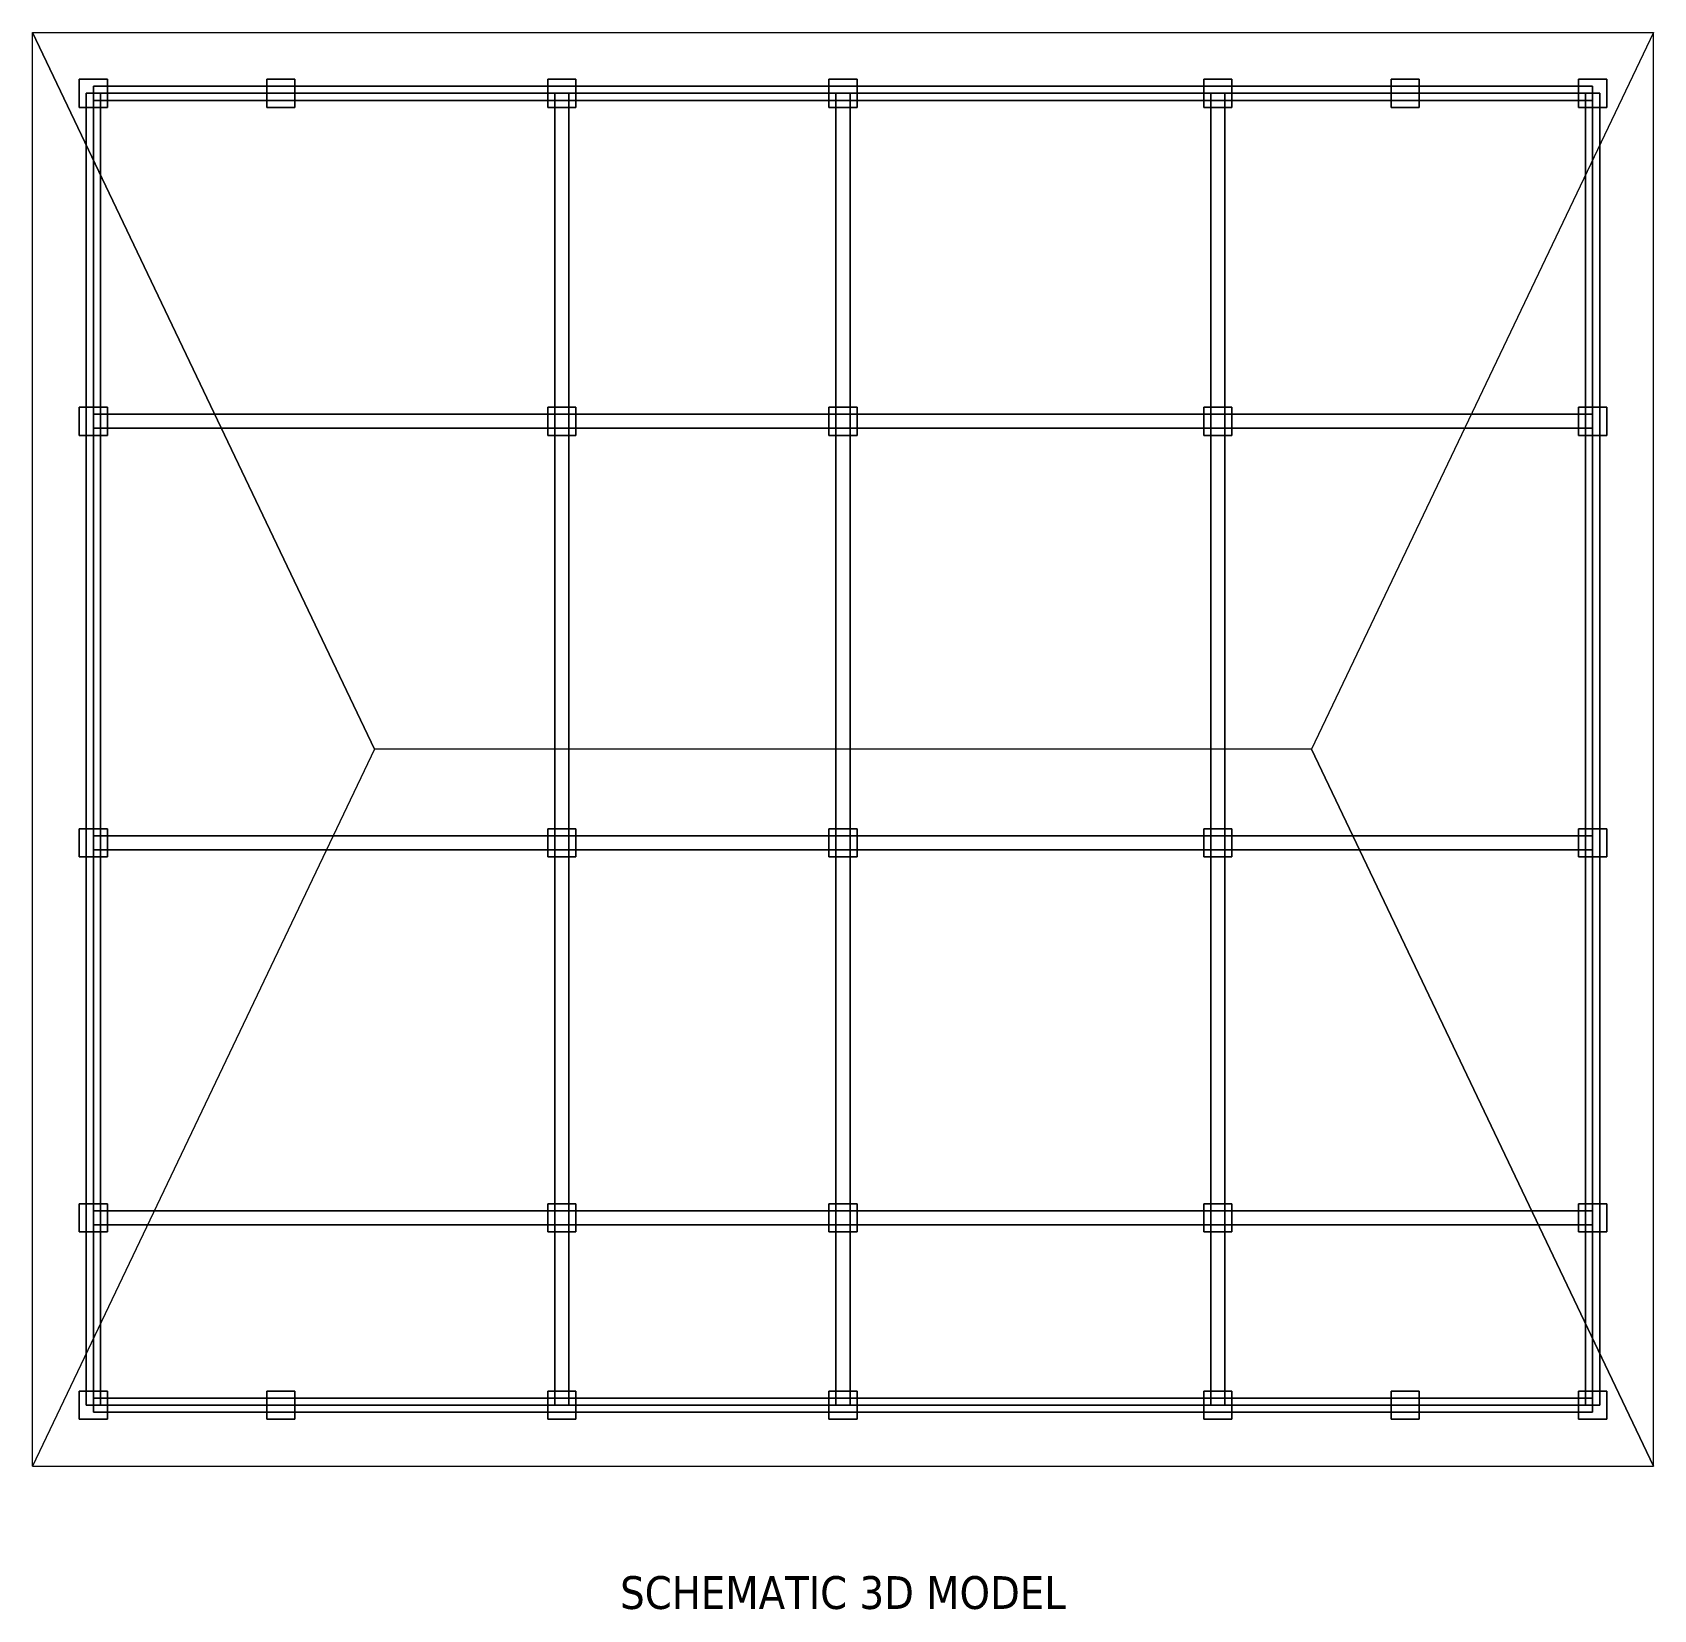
# Model space of a CAD drawing. Header units: metres. Extents: x 0 to 77, y -343 to 30.
# Drawn here: x 59.35 to 76.65, y -2.18 to 14.65 of the extents above; entities that cross this region are included whole.
import ezdxf
from ezdxf.enums import TextEntityAlignment as Align

# ---------------------------------------------------------------- set-up
doc = ezdxf.new("R2010")
doc.units = ezdxf.units.M
for name, color, linetype, lineweight in [('3D-COLUMN', 8, 'Continuous', 18), ('3D-ROOF', 1, 'Continuous', 18), ('3D-SLAB', 9, 'Continuous', 18), ('3D-VIEW', 7, 'Continuous', 13), ('3D-WALL', 7, 'Continuous', 18)]:
    doc.layers.add(name, color=color, linetype=linetype, lineweight=lineweight)
doc.styles.add('PJ_STANDARD', font='tahoma.ttf')

msp = doc.modelspace()

# ---------------------------------------------------------------- texts
at = {"layer": '3D-VIEW', "style": 'PJ_STANDARD'}
msp.add_text('SCHEMATIC 3D MODEL', height=0.35, dxfattribs=at).set_placement((68, -2), align=Align.MIDDLE_CENTER)

# ---------------------------------------------------------------- linework, layer by layer
at = {"layer": '3D-COLUMN'}
for points in [[(59.85, 13.85), (60.15, 13.85), (60.15, 14.15), (59.85, 14.15)], [(59.85, 13.85, 6.4), (60.15, 13.85, 6.4), (60.15, 14.15, 6.4), (59.85, 14.15, 6.4)], [(60.15, 14.15), (59.85, 14.15), (59.85, 14.15, 6.4), (60.15, 14.15, 6.4)], [(59.85, 14.15), (59.85, 13.85), (59.85, 13.85, 6.4), (59.85, 14.15, 6.4)], [(60.15, 13.85), (60.15, 14.15), (60.15, 14.15, 6.4), (60.15, 13.85, 6.4)], [(61.85, 13.85), (62.15, 13.85), (62.15, 14.15), (61.85, 14.15)], [(61.85, 13.85, 6.4), (62.15, 13.85, 6.4), (62.15, 14.15, 6.4), (61.85, 14.15, 6.4)], [(62.15, 14.15), (61.85, 14.15), (61.85, 14.15, 6.4), (62.15, 14.15, 6.4)], [(61.85, 14.15), (61.85, 13.85), (61.85, 13.85, 6.4), (61.85, 14.15, 6.4)], [(62.15, 13.85), (62.15, 14.15), (62.15, 14.15, 6.4), (62.15, 13.85, 6.4)], [(64.85, 13.85), (65.15, 13.85), (65.15, 14.15), (64.85, 14.15)], [(64.85, 13.85, 6.4), (65.15, 13.85, 6.4), (65.15, 14.15, 6.4), (64.85, 14.15, 6.4)], [(65.15, 14.15), (64.85, 14.15), (64.85, 14.15, 6.4), (65.15, 14.15, 6.4)], [(64.85, 14.15), (64.85, 13.85), (64.85, 13.85, 6.4), (64.85, 14.15, 6.4)], [(65.15, 13.85), (65.15, 14.15), (65.15, 14.15, 6.4), (65.15, 13.85, 6.4)], [(67.85, 13.85), (68.15, 13.85), (68.15, 14.15), (67.85, 14.15)], [(67.85, 13.85, 6.4), (68.15, 13.85, 6.4), (68.15, 14.15, 6.4), (67.85, 14.15, 6.4)], [(68.15, 14.15), (67.85, 14.15), (67.85, 14.15, 6.4), (68.15, 14.15, 6.4)], [(67.85, 14.15), (67.85, 13.85), (67.85, 13.85, 6.4), (67.85, 14.15, 6.4)], [(68.15, 13.85), (68.15, 14.15), (68.15, 14.15, 6.4), (68.15, 13.85, 6.4)], [(71.85, 13.85), (72.15, 13.85), (72.15, 14.15), (71.85, 14.15)], [(71.85, 13.85, 6.4), (72.15, 13.85, 6.4), (72.15, 14.15, 6.4), (71.85, 14.15, 6.4)], [(72.15, 14.15), (71.85, 14.15), (71.85, 14.15, 6.4), (72.15, 14.15, 6.4)], [(71.85, 14.15), (71.85, 13.85), (71.85, 13.85, 6.4), (71.85, 14.15, 6.4)], [(72.15, 13.85), (72.15, 14.15), (72.15, 14.15, 6.4), (72.15, 13.85, 6.4)], [(73.85, 13.85), (74.15, 13.85), (74.15, 14.15), (73.85, 14.15)], [(73.85, 13.85, 6.4), (74.15, 13.85, 6.4), (74.15, 14.15, 6.4), (73.85, 14.15, 6.4)], [(74.15, 14.15), (73.85, 14.15), (73.85, 14.15, 6.4), (74.15, 14.15, 6.4)], [(73.85, 14.15), (73.85, 13.85), (73.85, 13.85, 6.4), (73.85, 14.15, 6.4)], [(74.15, 13.85), (74.15, 14.15), (74.15, 14.15, 6.4), (74.15, 13.85, 6.4)], [(75.85, 13.85), (76.15, 13.85), (76.15, 14.15), (75.85, 14.15)], [(75.85, 13.85, 6.4), (76.15, 13.85, 6.4), (76.15, 14.15, 6.4), (75.85, 14.15, 6.4)], [(76.15, 14.15), (75.85, 14.15), (75.85, 14.15, 6.4), (76.15, 14.15, 6.4)], [(75.85, 14.15), (75.85, 13.85), (75.85, 13.85, 6.4), (75.85, 14.15, 6.4)], [(76.15, 13.85), (76.15, 14.15), (76.15, 14.15, 6.4), (76.15, 13.85, 6.4)], [(59.85, 13.85), (60.15, 13.85), (60.15, 13.85, 6.4), (59.85, 13.85, 6.4)], [(61.85, 13.85), (62.15, 13.85), (62.15, 13.85, 6.4), (61.85, 13.85, 6.4)], [(64.85, 13.85), (65.15, 13.85), (65.15, 13.85, 6.4), (64.85, 13.85, 6.4)], [(67.85, 13.85), (68.15, 13.85), (68.15, 13.85, 6.4), (67.85, 13.85, 6.4)], [(71.85, 13.85), (72.15, 13.85), (72.15, 13.85, 6.4), (71.85, 13.85, 6.4)], [(73.85, 13.85), (74.15, 13.85), (74.15, 13.85, 6.4), (73.85, 13.85, 6.4)], [(75.85, 13.85), (76.15, 13.85), (76.15, 13.85, 6.4), (75.85, 13.85, 6.4)], [(59.85, 10.35), (60.15, 10.35), (60.15, 10.65), (59.85, 10.65)], [(59.85, 10.35, 6.4), (60.15, 10.35, 6.4), (60.15, 10.65, 6.4), (59.85, 10.65, 6.4)], [(60.15, 10.65), (59.85, 10.65), (59.85, 10.65, 6.4), (60.15, 10.65, 6.4)], [(59.85, 10.65), (59.85, 10.35), (59.85, 10.35, 6.4), (59.85, 10.65, 6.4)], [(60.15, 10.35), (60.15, 10.65), (60.15, 10.65, 6.4), (60.15, 10.35, 6.4)], [(64.85, 10.35), (65.15, 10.35), (65.15, 10.65), (64.85, 10.65)], [(64.85, 10.35, 6.4), (65.15, 10.35, 6.4), (65.15, 10.65, 6.4), (64.85, 10.65, 6.4)], [(65.15, 10.65), (64.85, 10.65), (64.85, 10.65, 6.4), (65.15, 10.65, 6.4)], [(64.85, 10.65), (64.85, 10.35), (64.85, 10.35, 6.4), (64.85, 10.65, 6.4)], [(65.15, 10.35), (65.15, 10.65), (65.15, 10.65, 6.4), (65.15, 10.35, 6.4)], [(67.85, 10.35), (68.15, 10.35), (68.15, 10.65), (67.85, 10.65)], [(67.85, 10.35, 6.4), (68.15, 10.35, 6.4), (68.15, 10.65, 6.4), (67.85, 10.65, 6.4)], [(68.15, 10.65), (67.85, 10.65), (67.85, 10.65, 6.4), (68.15, 10.65, 6.4)], [(67.85, 10.65), (67.85, 10.35), (67.85, 10.35, 6.4), (67.85, 10.65, 6.4)], [(68.15, 10.35), (68.15, 10.65), (68.15, 10.65, 6.4), (68.15, 10.35, 6.4)], [(71.85, 10.35), (72.15, 10.35), (72.15, 10.65), (71.85, 10.65)], [(71.85, 10.35, 6.4), (72.15, 10.35, 6.4), (72.15, 10.65, 6.4), (71.85, 10.65, 6.4)], [(72.15, 10.65), (71.85, 10.65), (71.85, 10.65, 6.4), (72.15, 10.65, 6.4)], [(71.85, 10.65), (71.85, 10.35), (71.85, 10.35, 6.4), (71.85, 10.65, 6.4)], [(72.15, 10.35), (72.15, 10.65), (72.15, 10.65, 6.4), (72.15, 10.35, 6.4)], [(75.85, 10.35), (76.15, 10.35), (76.15, 10.65), (75.85, 10.65)], [(75.85, 10.35, 6.4), (76.15, 10.35, 6.4), (76.15, 10.65, 6.4), (75.85, 10.65, 6.4)], [(76.15, 10.65), (75.85, 10.65), (75.85, 10.65, 6.4), (76.15, 10.65, 6.4)], [(75.85, 10.65), (75.85, 10.35), (75.85, 10.35, 6.4), (75.85, 10.65, 6.4)], [(76.15, 10.35), (76.15, 10.65), (76.15, 10.65, 6.4), (76.15, 10.35, 6.4)], [(59.85, 10.35), (60.15, 10.35), (60.15, 10.35, 6.4), (59.85, 10.35, 6.4)], [(64.85, 10.35), (65.15, 10.35), (65.15, 10.35, 6.4), (64.85, 10.35, 6.4)], [(67.85, 10.35), (68.15, 10.35), (68.15, 10.35, 6.4), (67.85, 10.35, 6.4)], [(71.85, 10.35), (72.15, 10.35), (72.15, 10.35, 6.4), (71.85, 10.35, 6.4)], [(75.85, 10.35), (76.15, 10.35), (76.15, 10.35, 6.4), (75.85, 10.35, 6.4)], [(59.85, 5.85), (60.15, 5.85), (60.15, 6.15), (59.85, 6.15)], [(59.85, 5.85, 6.4), (60.15, 5.85, 6.4), (60.15, 6.15, 6.4), (59.85, 6.15, 6.4)], [(60.15, 6.15), (59.85, 6.15), (59.85, 6.15, 6.4), (60.15, 6.15, 6.4)], [(59.85, 6.15), (59.85, 5.85), (59.85, 5.85, 6.4), (59.85, 6.15, 6.4)], [(60.15, 5.85), (60.15, 6.15), (60.15, 6.15, 6.4), (60.15, 5.85, 6.4)], [(64.85, 5.85), (65.15, 5.85), (65.15, 6.15), (64.85, 6.15)], [(64.85, 5.85, 6.4), (65.15, 5.85, 6.4), (65.15, 6.15, 6.4), (64.85, 6.15, 6.4)], [(65.15, 6.15), (64.85, 6.15), (64.85, 6.15, 6.4), (65.15, 6.15, 6.4)], [(64.85, 6.15), (64.85, 5.85), (64.85, 5.85, 6.4), (64.85, 6.15, 6.4)], [(65.15, 5.85), (65.15, 6.15), (65.15, 6.15, 6.4), (65.15, 5.85, 6.4)], [(67.85, 5.85), (68.15, 5.85), (68.15, 6.15), (67.85, 6.15)], [(67.85, 5.85, 6.4), (68.15, 5.85, 6.4), (68.15, 6.15, 6.4), (67.85, 6.15, 6.4)], [(68.15, 6.15), (67.85, 6.15), (67.85, 6.15, 6.4), (68.15, 6.15, 6.4)], [(67.85, 6.15), (67.85, 5.85), (67.85, 5.85, 6.4), (67.85, 6.15, 6.4)], [(68.15, 5.85), (68.15, 6.15), (68.15, 6.15, 6.4), (68.15, 5.85, 6.4)], [(71.85, 5.85), (72.15, 5.85), (72.15, 6.15), (71.85, 6.15)], [(71.85, 5.85, 6.4), (72.15, 5.85, 6.4), (72.15, 6.15, 6.4), (71.85, 6.15, 6.4)], [(72.15, 6.15), (71.85, 6.15), (71.85, 6.15, 6.4), (72.15, 6.15, 6.4)], [(71.85, 6.15), (71.85, 5.85), (71.85, 5.85, 6.4), (71.85, 6.15, 6.4)], [(72.15, 5.85), (72.15, 6.15), (72.15, 6.15, 6.4), (72.15, 5.85, 6.4)], [(75.85, 5.85), (76.15, 5.85), (76.15, 6.15), (75.85, 6.15)], [(75.85, 5.85, 6.4), (76.15, 5.85, 6.4), (76.15, 6.15, 6.4), (75.85, 6.15, 6.4)], [(76.15, 6.15), (75.85, 6.15), (75.85, 6.15, 6.4), (76.15, 6.15, 6.4)], [(75.85, 6.15), (75.85, 5.85), (75.85, 5.85, 6.4), (75.85, 6.15, 6.4)], [(76.15, 5.85), (76.15, 6.15), (76.15, 6.15, 6.4), (76.15, 5.85, 6.4)], [(59.85, 5.85), (60.15, 5.85), (60.15, 5.85, 6.4), (59.85, 5.85, 6.4)], [(64.85, 5.85), (65.15, 5.85), (65.15, 5.85, 6.4), (64.85, 5.85, 6.4)], [(67.85, 5.85), (68.15, 5.85), (68.15, 5.85, 6.4), (67.85, 5.85, 6.4)], [(71.85, 5.85), (72.15, 5.85), (72.15, 5.85, 6.4), (71.85, 5.85, 6.4)], [(75.85, 5.85), (76.15, 5.85), (76.15, 5.85, 6.4), (75.85, 5.85, 6.4)], [(59.85, 1.85), (60.15, 1.85), (60.15, 2.15), (59.85, 2.15)], [(59.85, 1.85, 6.4), (60.15, 1.85, 6.4), (60.15, 2.15, 6.4), (59.85, 2.15, 6.4)], [(60.15, 2.15), (59.85, 2.15), (59.85, 2.15, 6.4), (60.15, 2.15, 6.4)], [(59.85, 2.15), (59.85, 1.85), (59.85, 1.85, 6.4), (59.85, 2.15, 6.4)], [(60.15, 1.85), (60.15, 2.15), (60.15, 2.15, 6.4), (60.15, 1.85, 6.4)], [(64.85, 1.85), (65.15, 1.85), (65.15, 2.15), (64.85, 2.15)], [(64.85, 1.85, 6.4), (65.15, 1.85, 6.4), (65.15, 2.15, 6.4), (64.85, 2.15, 6.4)], [(65.15, 2.15), (64.85, 2.15), (64.85, 2.15, 6.4), (65.15, 2.15, 6.4)], [(64.85, 2.15), (64.85, 1.85), (64.85, 1.85, 6.4), (64.85, 2.15, 6.4)], [(65.15, 1.85), (65.15, 2.15), (65.15, 2.15, 6.4), (65.15, 1.85, 6.4)], [(67.85, 1.85), (68.15, 1.85), (68.15, 2.15), (67.85, 2.15)], [(67.85, 1.85, 6.4), (68.15, 1.85, 6.4), (68.15, 2.15, 6.4), (67.85, 2.15, 6.4)], [(68.15, 2.15), (67.85, 2.15), (67.85, 2.15, 6.4), (68.15, 2.15, 6.4)], [(67.85, 2.15), (67.85, 1.85), (67.85, 1.85, 6.4), (67.85, 2.15, 6.4)], [(68.15, 1.85), (68.15, 2.15), (68.15, 2.15, 6.4), (68.15, 1.85, 6.4)], [(71.85, 1.85), (72.15, 1.85), (72.15, 2.15), (71.85, 2.15)], [(71.85, 1.85, 6.4), (72.15, 1.85, 6.4), (72.15, 2.15, 6.4), (71.85, 2.15, 6.4)], [(72.15, 2.15), (71.85, 2.15), (71.85, 2.15, 6.4), (72.15, 2.15, 6.4)], [(71.85, 2.15), (71.85, 1.85), (71.85, 1.85, 6.4), (71.85, 2.15, 6.4)], [(72.15, 1.85), (72.15, 2.15), (72.15, 2.15, 6.4), (72.15, 1.85, 6.4)], [(75.85, 1.85), (76.15, 1.85), (76.15, 2.15), (75.85, 2.15)], [(75.85, 1.85, 6.4), (76.15, 1.85, 6.4), (76.15, 2.15, 6.4), (75.85, 2.15, 6.4)], [(76.15, 2.15), (75.85, 2.15), (75.85, 2.15, 6.4), (76.15, 2.15, 6.4)], [(75.85, 2.15), (75.85, 1.85), (75.85, 1.85, 6.4), (75.85, 2.15, 6.4)], [(76.15, 1.85), (76.15, 2.15), (76.15, 2.15, 6.4), (76.15, 1.85, 6.4)], [(59.85, 1.85), (60.15, 1.85), (60.15, 1.85, 6.4), (59.85, 1.85, 6.4)], [(64.85, 1.85), (65.15, 1.85), (65.15, 1.85, 6.4), (64.85, 1.85, 6.4)], [(67.85, 1.85), (68.15, 1.85), (68.15, 1.85, 6.4), (67.85, 1.85, 6.4)], [(71.85, 1.85), (72.15, 1.85), (72.15, 1.85, 6.4), (71.85, 1.85, 6.4)], [(75.85, 1.85), (76.15, 1.85), (76.15, 1.85, 6.4), (75.85, 1.85, 6.4)], [(59.85, -0.15), (60.15, -0.15), (60.15, 0.15), (59.85, 0.15)], [(59.85, -0.15, 6.4), (60.15, -0.15, 6.4), (60.15, 0.15, 6.4), (59.85, 0.15, 6.4)], [(60.15, 0.15), (59.85, 0.15), (59.85, 0.15, 6.4), (60.15, 0.15, 6.4)], [(59.85, 0.15), (59.85, -0.15), (59.85, -0.15, 6.4), (59.85, 0.15, 6.4)], [(60.15, -0.15), (60.15, 0.15), (60.15, 0.15, 6.4), (60.15, -0.15, 6.4)], [(61.85, -0.15), (62.15, -0.15), (62.15, 0.15), (61.85, 0.15)], [(61.85, -0.15, 6.4), (62.15, -0.15, 6.4), (62.15, 0.15, 6.4), (61.85, 0.15, 6.4)], [(62.15, 0.15), (61.85, 0.15), (61.85, 0.15, 6.4), (62.15, 0.15, 6.4)], [(61.85, 0.15), (61.85, -0.15), (61.85, -0.15, 6.4), (61.85, 0.15, 6.4)], [(62.15, -0.15), (62.15, 0.15), (62.15, 0.15, 6.4), (62.15, -0.15, 6.4)], [(64.85, -0.15), (65.15, -0.15), (65.15, 0.15), (64.85, 0.15)], [(64.85, -0.15, 6.4), (65.15, -0.15, 6.4), (65.15, 0.15, 6.4), (64.85, 0.15, 6.4)], [(65.15, 0.15), (64.85, 0.15), (64.85, 0.15, 6.4), (65.15, 0.15, 6.4)], [(64.85, 0.15), (64.85, -0.15), (64.85, -0.15, 6.4), (64.85, 0.15, 6.4)], [(65.15, -0.15), (65.15, 0.15), (65.15, 0.15, 6.4), (65.15, -0.15, 6.4)], [(67.85, -0.15), (68.15, -0.15), (68.15, 0.15), (67.85, 0.15)], [(67.85, -0.15, 6.4), (68.15, -0.15, 6.4), (68.15, 0.15, 6.4), (67.85, 0.15, 6.4)], [(68.15, 0.15), (67.85, 0.15), (67.85, 0.15, 6.4), (68.15, 0.15, 6.4)], [(67.85, 0.15), (67.85, -0.15), (67.85, -0.15, 6.4), (67.85, 0.15, 6.4)], [(68.15, -0.15), (68.15, 0.15), (68.15, 0.15, 6.4), (68.15, -0.15, 6.4)], [(71.85, -0.15), (72.15, -0.15), (72.15, 0.15), (71.85, 0.15)], [(71.85, -0.15, 6.4), (72.15, -0.15, 6.4), (72.15, 0.15, 6.4), (71.85, 0.15, 6.4)], [(72.15, 0.15), (71.85, 0.15), (71.85, 0.15, 6.4), (72.15, 0.15, 6.4)], [(71.85, 0.15), (71.85, -0.15), (71.85, -0.15, 6.4), (71.85, 0.15, 6.4)], [(72.15, -0.15), (72.15, 0.15), (72.15, 0.15, 6.4), (72.15, -0.15, 6.4)], [(73.85, -0.15), (74.15, -0.15), (74.15, 0.15), (73.85, 0.15)], [(73.85, -0.15, 6.4), (74.15, -0.15, 6.4), (74.15, 0.15, 6.4), (73.85, 0.15, 6.4)], [(74.15, 0.15), (73.85, 0.15), (73.85, 0.15, 6.4), (74.15, 0.15, 6.4)], [(73.85, 0.15), (73.85, -0.15), (73.85, -0.15, 6.4), (73.85, 0.15, 6.4)], [(74.15, -0.15), (74.15, 0.15), (74.15, 0.15, 6.4), (74.15, -0.15, 6.4)], [(75.85, -0.15), (76.15, -0.15), (76.15, 0.15), (75.85, 0.15)], [(75.85, -0.15, 6.4), (76.15, -0.15, 6.4), (76.15, 0.15, 6.4), (75.85, 0.15, 6.4)], [(76.15, 0.15), (75.85, 0.15), (75.85, 0.15, 6.4), (76.15, 0.15, 6.4)], [(75.85, 0.15), (75.85, -0.15), (75.85, -0.15, 6.4), (75.85, 0.15, 6.4)], [(76.15, -0.15), (76.15, 0.15), (76.15, 0.15, 6.4), (76.15, -0.15, 6.4)], [(59.85, -0.15), (60.15, -0.15), (60.15, -0.15, 6.4), (59.85, -0.15, 6.4)], [(61.85, -0.15), (62.15, -0.15), (62.15, -0.15, 6.4), (61.85, -0.15, 6.4)], [(64.85, -0.15), (65.15, -0.15), (65.15, -0.15, 6.4), (64.85, -0.15, 6.4)], [(67.85, -0.15), (68.15, -0.15), (68.15, -0.15, 6.4), (67.85, -0.15, 6.4)], [(71.85, -0.15), (72.15, -0.15), (72.15, -0.15, 6.4), (71.85, -0.15, 6.4)], [(73.85, -0.15), (74.15, -0.15), (74.15, -0.15, 6.4), (73.85, -0.15, 6.4)], [(75.85, -0.15), (76.15, -0.15), (76.15, -0.15, 6.4), (75.85, -0.15, 6.4)]]:
    msp.add_3dface(points, dxfattribs=at)
at = {"layer": '3D-ROOF'}
for points in [[(59.35, 14.65, 6.55), (76.65, 14.65, 6.55), (73, 7, 8.4), (63, 7, 8.4)], [(59.35, -0.65, 6.55), (59.35, 14.65, 6.55), (63, 7, 8.4)], [(76.65, -0.65, 6.55), (76.65, 14.65, 6.55), (73, 7, 8.4)], [(59.35, -0.65, 6.55), (76.65, -0.65, 6.55), (73, 7, 8.4), (63, 7, 8.4)]]:
    msp.add_3dface(points, dxfattribs=at)
at = {"layer": '3D-SLAB'}
for points in [[(60, 0, -0.2), (76, 0, -0.2), (76, 14, -0.2), (60, 14, -0.2)], [(60, 0), (76, 0), (76, 14), (60, 14)], [(76, 14, -0.2), (60, 14, -0.2), (60, 14), (76, 14)], [(60, 14, -0.2), (60, 0, -0.2), (60, 0), (60, 14)], [(60, 0, 3.05), (76, 0, 3.05), (76, 14, 3.05), (60, 14, 3.05)], [(60, 0, 3.25), (76, 0, 3.25), (76, 14, 3.25), (60, 14, 3.25)], [(76, 14, 3.05), (60, 14, 3.05), (60, 14, 3.25), (76, 14, 3.25)], [(60, 14, 3.05), (60, 0, 3.05), (60, 0, 3.25), (60, 14, 3.25)], [(60, 0, 6.25), (76, 0, 6.25), (76, 14, 6.25), (60, 14, 6.25)], [(60, 0, 6.45), (76, 0, 6.45), (76, 14, 6.45), (60, 14, 6.45)], [(76, 14, 6.25), (60, 14, 6.25), (60, 14, 6.45), (76, 14, 6.45)], [(60, 14, 6.25), (60, 0, 6.25), (60, 0, 6.45), (60, 14, 6.45)], [(76, 0, -0.2), (76, 14, -0.2), (76, 14), (76, 0)], [(76, 0, 3.05), (76, 14, 3.05), (76, 14, 3.25), (76, 0, 3.25)], [(76, 0, 6.25), (76, 14, 6.25), (76, 14, 6.45), (76, 0, 6.45)], [(60, 0, -0.2), (76, 0, -0.2), (76, 0), (60, 0)], [(60, 0, 3.05), (76, 0, 3.05), (76, 0, 3.25), (60, 0, 3.25)], [(60, 0, 6.25), (76, 0, 6.25), (76, 0, 6.45), (60, 0, 6.45)]]:
    msp.add_3dface(points, dxfattribs=at)
at = {"layer": '3D-WALL'}
for points in [[(60, 13.925), (76, 13.925), (76, 14.075), (60, 14.075)], [(60, 13.925, 3.2), (76, 13.925, 3.2), (76, 14.075, 3.2), (60, 14.075, 3.2)], [(76, 14.075), (60, 14.075), (60, 14.075, 3.2), (76, 14.075, 3.2)], [(60, 14.075), (60, 13.925), (60, 13.925, 3.2), (60, 14.075, 3.2)], [(60, 13.925, 3.2), (76, 13.925, 3.2), (76, 14.075, 3.2), (60, 14.075, 3.2)], [(60, 13.925, 6.4), (76, 13.925, 6.4), (76, 14.075, 6.4), (60, 14.075, 6.4)], [(76, 14.075, 3.2), (60, 14.075, 3.2), (60, 14.075, 6.4), (76, 14.075, 6.4)], [(60, 14.075, 3.2), (60, 13.925, 3.2), (60, 13.925, 6.4), (60, 14.075, 6.4)], [(76, 13.925), (76, 14.075), (76, 14.075, 3.2), (76, 13.925, 3.2)], [(76, 13.925, 3.2), (76, 14.075, 3.2), (76, 14.075, 6.4), (76, 13.925, 6.4)], [(59.925, 0), (60.075, 0), (60.075, 14), (59.925, 14)], [(59.925, 0, 3.2), (60.075, 0, 3.2), (60.075, 14, 3.2), (59.925, 14, 3.2)], [(60.075, 14), (59.925, 14), (59.925, 14, 3.2), (60.075, 14, 3.2)], [(59.925, 14), (59.925, 0), (59.925, 0, 3.2), (59.925, 14, 3.2)], [(59.925, 0, 3.2), (60.075, 0, 3.2), (60.075, 14, 3.2), (59.925, 14, 3.2)], [(59.925, 0, 6.4), (60.075, 0, 6.4), (60.075, 14, 6.4), (59.925, 14, 6.4)], [(60.075, 14, 3.2), (59.925, 14, 3.2), (59.925, 14, 6.4), (60.075, 14, 6.4)], [(59.925, 14, 3.2), (59.925, 0, 3.2), (59.925, 0, 6.4), (59.925, 14, 6.4)], [(60, 13.925), (76, 13.925), (76, 13.925, 3.2), (60, 13.925, 3.2)], [(60, 13.925, 3.2), (76, 13.925, 3.2), (76, 13.925, 6.4), (60, 13.925, 6.4)], [(60.075, 0), (60.075, 14), (60.075, 14, 3.2), (60.075, 0, 3.2)], [(60.075, 0, 3.2), (60.075, 14, 3.2), (60.075, 14, 6.4), (60.075, 0, 6.4)], [(64.925, 0), (65.075, 0), (65.075, 14), (64.925, 14)], [(64.925, 0, 3.2), (65.075, 0, 3.2), (65.075, 14, 3.2), (64.925, 14, 3.2)], [(65.075, 14), (64.925, 14), (64.925, 14, 3.2), (65.075, 14, 3.2)], [(64.925, 14), (64.925, 0), (64.925, 0, 3.2), (64.925, 14, 3.2)], [(64.925, 0, 3.2), (65.075, 0, 3.2), (65.075, 14, 3.2), (64.925, 14, 3.2)], [(64.925, 0, 6.4), (65.075, 0, 6.4), (65.075, 14, 6.4), (64.925, 14, 6.4)], [(65.075, 14, 3.2), (64.925, 14, 3.2), (64.925, 14, 6.4), (65.075, 14, 6.4)], [(64.925, 14, 3.2), (64.925, 0, 3.2), (64.925, 0, 6.4), (64.925, 14, 6.4)], [(65.075, 0), (65.075, 14), (65.075, 14, 3.2), (65.075, 0, 3.2)], [(65.075, 0, 3.2), (65.075, 14, 3.2), (65.075, 14, 6.4), (65.075, 0, 6.4)], [(67.925, 0), (68.075, 0), (68.075, 14), (67.925, 14)], [(67.925, 0, 3.2), (68.075, 0, 3.2), (68.075, 14, 3.2), (67.925, 14, 3.2)], [(68.075, 14), (67.925, 14), (67.925, 14, 3.2), (68.075, 14, 3.2)], [(67.925, 14), (67.925, 0), (67.925, 0, 3.2), (67.925, 14, 3.2)], [(67.925, 0, 3.2), (68.075, 0, 3.2), (68.075, 14, 3.2), (67.925, 14, 3.2)], [(67.925, 0, 6.4), (68.075, 0, 6.4), (68.075, 14, 6.4), (67.925, 14, 6.4)], [(68.075, 14, 3.2), (67.925, 14, 3.2), (67.925, 14, 6.4), (68.075, 14, 6.4)], [(67.925, 14, 3.2), (67.925, 0, 3.2), (67.925, 0, 6.4), (67.925, 14, 6.4)], [(68.075, 0), (68.075, 14), (68.075, 14, 3.2), (68.075, 0, 3.2)], [(68.075, 0, 3.2), (68.075, 14, 3.2), (68.075, 14, 6.4), (68.075, 0, 6.4)], [(71.925, 0), (72.075, 0), (72.075, 14), (71.925, 14)], [(71.925, 0, 3.2), (72.075, 0, 3.2), (72.075, 14, 3.2), (71.925, 14, 3.2)], [(72.075, 14), (71.925, 14), (71.925, 14, 3.2), (72.075, 14, 3.2)], [(71.925, 14), (71.925, 0), (71.925, 0, 3.2), (71.925, 14, 3.2)], [(71.925, 0, 3.2), (72.075, 0, 3.2), (72.075, 14, 3.2), (71.925, 14, 3.2)], [(71.925, 0, 6.4), (72.075, 0, 6.4), (72.075, 14, 6.4), (71.925, 14, 6.4)], [(72.075, 14, 3.2), (71.925, 14, 3.2), (71.925, 14, 6.4), (72.075, 14, 6.4)], [(71.925, 14, 3.2), (71.925, 0, 3.2), (71.925, 0, 6.4), (71.925, 14, 6.4)], [(72.075, 0), (72.075, 14), (72.075, 14, 3.2), (72.075, 0, 3.2)], [(72.075, 0, 3.2), (72.075, 14, 3.2), (72.075, 14, 6.4), (72.075, 0, 6.4)], [(75.925, 0), (76.075, 0), (76.075, 14), (75.925, 14)], [(75.925, 0, 3.2), (76.075, 0, 3.2), (76.075, 14, 3.2), (75.925, 14, 3.2)], [(76.075, 14), (75.925, 14), (75.925, 14, 3.2), (76.075, 14, 3.2)], [(75.925, 14), (75.925, 0), (75.925, 0, 3.2), (75.925, 14, 3.2)], [(75.925, 0, 3.2), (76.075, 0, 3.2), (76.075, 14, 3.2), (75.925, 14, 3.2)], [(75.925, 0, 6.4), (76.075, 0, 6.4), (76.075, 14, 6.4), (75.925, 14, 6.4)], [(76.075, 14, 3.2), (75.925, 14, 3.2), (75.925, 14, 6.4), (76.075, 14, 6.4)], [(75.925, 14, 3.2), (75.925, 0, 3.2), (75.925, 0, 6.4), (75.925, 14, 6.4)], [(76.075, 0), (76.075, 14), (76.075, 14, 3.2), (76.075, 0, 3.2)], [(76.075, 0, 3.2), (76.075, 14, 3.2), (76.075, 14, 6.4), (76.075, 0, 6.4)], [(60, 10.425), (76, 10.425), (76, 10.575), (60, 10.575)], [(60, 10.425, 3.2), (76, 10.425, 3.2), (76, 10.575, 3.2), (60, 10.575, 3.2)], [(76, 10.575), (60, 10.575), (60, 10.575, 3.2), (76, 10.575, 3.2)], [(60, 10.575), (60, 10.425), (60, 10.425, 3.2), (60, 10.575, 3.2)], [(60, 10.425, 3.2), (76, 10.425, 3.2), (76, 10.575, 3.2), (60, 10.575, 3.2)], [(60, 10.425, 6.4), (76, 10.425, 6.4), (76, 10.575, 6.4), (60, 10.575, 6.4)], [(76, 10.575, 3.2), (60, 10.575, 3.2), (60, 10.575, 6.4), (76, 10.575, 6.4)], [(60, 10.575, 3.2), (60, 10.425, 3.2), (60, 10.425, 6.4), (60, 10.575, 6.4)], [(76, 10.425), (76, 10.575), (76, 10.575, 3.2), (76, 10.425, 3.2)], [(76, 10.425, 3.2), (76, 10.575, 3.2), (76, 10.575, 6.4), (76, 10.425, 6.4)], [(60, 10.425), (76, 10.425), (76, 10.425, 3.2), (60, 10.425, 3.2)], [(60, 10.425, 3.2), (76, 10.425, 3.2), (76, 10.425, 6.4), (60, 10.425, 6.4)], [(60, 5.925), (76, 5.925), (76, 6.075), (60, 6.075)], [(60, 5.925, 3.2), (76, 5.925, 3.2), (76, 6.075, 3.2), (60, 6.075, 3.2)], [(76, 6.075), (60, 6.075), (60, 6.075, 3.2), (76, 6.075, 3.2)], [(60, 6.075), (60, 5.925), (60, 5.925, 3.2), (60, 6.075, 3.2)], [(60, 5.925, 3.2), (76, 5.925, 3.2), (76, 6.075, 3.2), (60, 6.075, 3.2)], [(60, 5.925, 6.4), (76, 5.925, 6.4), (76, 6.075, 6.4), (60, 6.075, 6.4)], [(76, 6.075, 3.2), (60, 6.075, 3.2), (60, 6.075, 6.4), (76, 6.075, 6.4)], [(60, 6.075, 3.2), (60, 5.925, 3.2), (60, 5.925, 6.4), (60, 6.075, 6.4)], [(76, 5.925), (76, 6.075), (76, 6.075, 3.2), (76, 5.925, 3.2)], [(76, 5.925, 3.2), (76, 6.075, 3.2), (76, 6.075, 6.4), (76, 5.925, 6.4)], [(60, 5.925), (76, 5.925), (76, 5.925, 3.2), (60, 5.925, 3.2)], [(60, 5.925, 3.2), (76, 5.925, 3.2), (76, 5.925, 6.4), (60, 5.925, 6.4)], [(60, 1.925), (76, 1.925), (76, 2.075), (60, 2.075)], [(60, 1.925, 3.2), (76, 1.925, 3.2), (76, 2.075, 3.2), (60, 2.075, 3.2)], [(76, 2.075), (60, 2.075), (60, 2.075, 3.2), (76, 2.075, 3.2)], [(60, 2.075), (60, 1.925), (60, 1.925, 3.2), (60, 2.075, 3.2)], [(60, 1.925, 3.2), (76, 1.925, 3.2), (76, 2.075, 3.2), (60, 2.075, 3.2)], [(60, 1.925, 6.4), (76, 1.925, 6.4), (76, 2.075, 6.4), (60, 2.075, 6.4)], [(76, 2.075, 3.2), (60, 2.075, 3.2), (60, 2.075, 6.4), (76, 2.075, 6.4)], [(60, 2.075, 3.2), (60, 1.925, 3.2), (60, 1.925, 6.4), (60, 2.075, 6.4)], [(60, 1.925), (76, 1.925), (76, 1.925, 3.2), (60, 1.925, 3.2)], [(60, 1.925, 3.2), (76, 1.925, 3.2), (76, 1.925, 6.4), (60, 1.925, 6.4)], [(76, 1.925), (76, 2.075), (76, 2.075, 3.2), (76, 1.925, 3.2)], [(76, 1.925, 3.2), (76, 2.075, 3.2), (76, 2.075, 6.4), (76, 1.925, 6.4)], [(59.925, 0), (60.075, 0), (60.075, 0, 3.2), (59.925, 0, 3.2)], [(59.925, 0, 3.2), (60.075, 0, 3.2), (60.075, 0, 6.4), (59.925, 0, 6.4)], [(60, -0.075), (76, -0.075), (76, 0.075), (60, 0.075)], [(60, -0.075, 3.2), (76, -0.075, 3.2), (76, 0.075, 3.2), (60, 0.075, 3.2)], [(76, 0.075), (60, 0.075), (60, 0.075, 3.2), (76, 0.075, 3.2)], [(60, 0.075), (60, -0.075), (60, -0.075, 3.2), (60, 0.075, 3.2)], [(60, -0.075, 3.2), (76, -0.075, 3.2), (76, 0.075, 3.2), (60, 0.075, 3.2)], [(60, -0.075, 6.4), (76, -0.075, 6.4), (76, 0.075, 6.4), (60, 0.075, 6.4)], [(76, 0.075, 3.2), (60, 0.075, 3.2), (60, 0.075, 6.4), (76, 0.075, 6.4)], [(60, 0.075, 3.2), (60, -0.075, 3.2), (60, -0.075, 6.4), (60, 0.075, 6.4)], [(64.925, 0), (65.075, 0), (65.075, 0, 3.2), (64.925, 0, 3.2)], [(64.925, 0, 3.2), (65.075, 0, 3.2), (65.075, 0, 6.4), (64.925, 0, 6.4)], [(67.925, 0), (68.075, 0), (68.075, 0, 3.2), (67.925, 0, 3.2)], [(67.925, 0, 3.2), (68.075, 0, 3.2), (68.075, 0, 6.4), (67.925, 0, 6.4)], [(71.925, 0), (72.075, 0), (72.075, 0, 3.2), (71.925, 0, 3.2)], [(71.925, 0, 3.2), (72.075, 0, 3.2), (72.075, 0, 6.4), (71.925, 0, 6.4)], [(75.925, 0), (76.075, 0), (76.075, 0, 3.2), (75.925, 0, 3.2)], [(75.925, 0, 3.2), (76.075, 0, 3.2), (76.075, 0, 6.4), (75.925, 0, 6.4)], [(76, -0.075), (76, 0.075), (76, 0.075, 3.2), (76, -0.075, 3.2)], [(76, -0.075, 3.2), (76, 0.075, 3.2), (76, 0.075, 6.4), (76, -0.075, 6.4)], [(60, -0.075), (76, -0.075), (76, -0.075, 3.2), (60, -0.075, 3.2)], [(60, -0.075, 3.2), (76, -0.075, 3.2), (76, -0.075, 6.4), (60, -0.075, 6.4)]]:
    msp.add_3dface(points, dxfattribs=at)

msp.set_redraw_order([(e.dxf.handle, doc.entitydb.next_handle()) for e in msp.query("TEXT MTEXT ATTDEF DIMENSION ARC_DIMENSION")])  # texts and dimensions are drawn at this point

doc.saveas('drawing.dxf')
